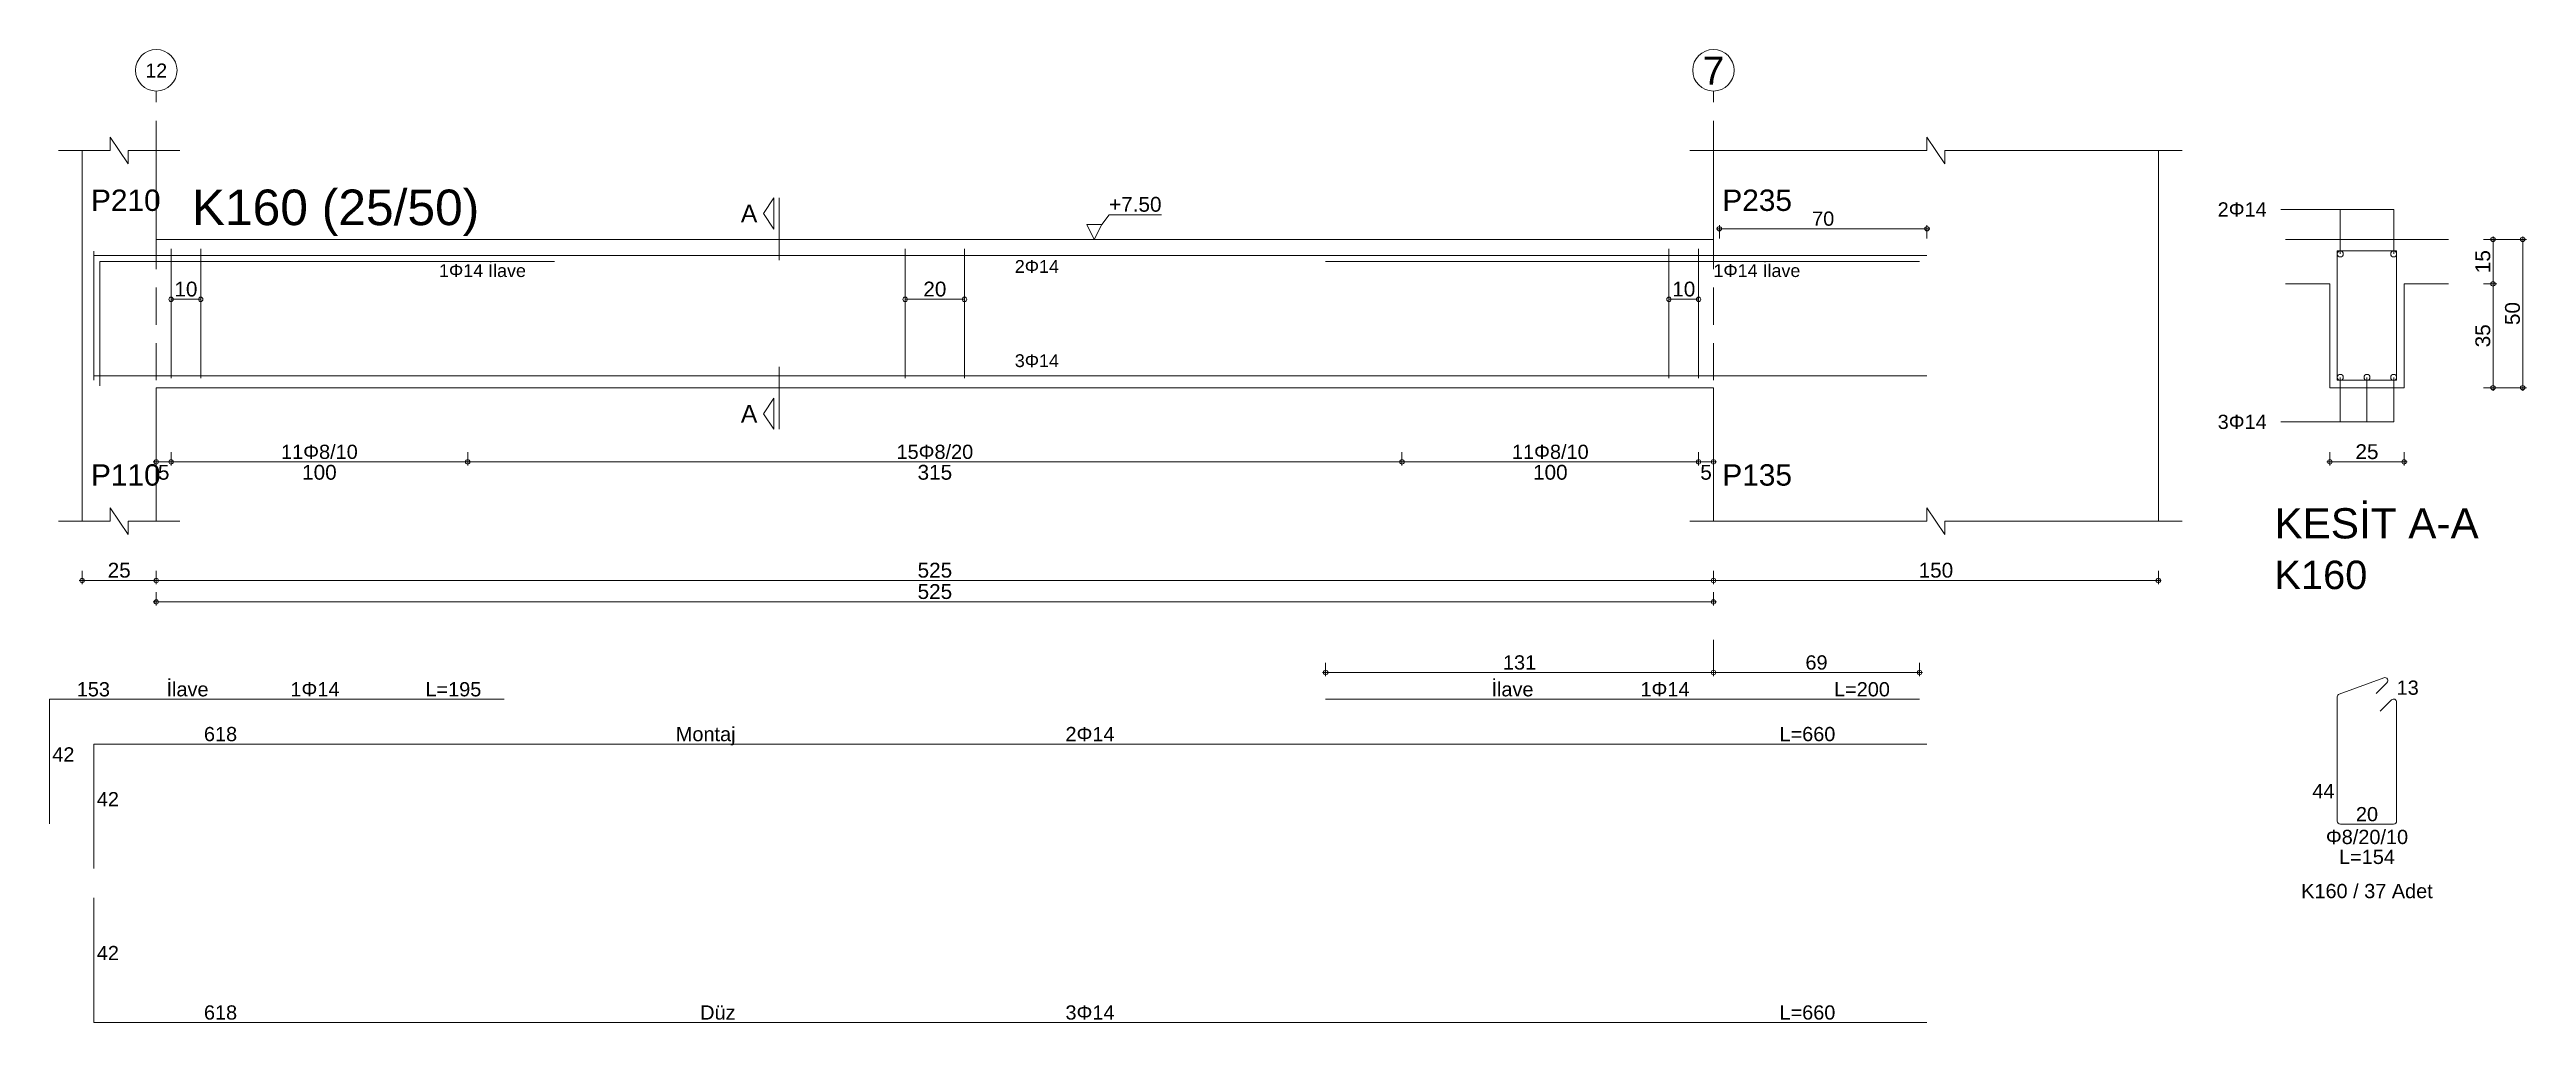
# Model space of a CAD drawing. Header units: millimetres. Extents: x 23801 to 80069, y 9628 to 14137.
# Drawn here: x 48789 to 50041, y 13042 to 13534 of the extents above; entities that cross this region are included whole.
import ezdxf

# ---------------------------------------------------------------- set-up
doc = ezdxf.new("R2010")
doc.units = ezdxf.units.MM
doc.linetypes.add('DASHDOT2', pattern=[12.7, 6.35, -3.175, 0, -3.175])
doc.linetypes.add('DASHED4', pattern=[18.75, 12.5, -6.25])
doc.layers.add('aks', color=251, linetype='DASHDOT2', lineweight=35)
for name, color, linetype in [('Donatı Topl. Uzun. Yazısı', 7, 'Continuous'), ('Donatı Uz. Yazısı', 7, 'Continuous'), ('Donatı Yazısı', 7, 'Continuous'), ('Donatı Çizgisi', 7, 'Continuous'), ('Kiriş', 7, 'Continuous'), ('Standart', 7, 'Continuous'), ('Ölçülendirme', 7, 'Continuous')]:
    doc.layers.add(name, color=color, linetype=linetype)
doc.styles.add('arial_1_18', font='arial.ttf', dxfattribs={"height": 0.2})

# ---------------------------------------------------------------- blocks, each defined once
blk = doc.blocks.new('IDE475Entity7423')
at = {"layer": 'aks', "color": 30, "linetype": 'DASHED4', "lineweight": 5}
for points in [[(2933.94, 1648.65), (2933.94, 1783.65)], [(3458.94, 1648.65), (3458.94, 1783.65)], [(3458.94, 1587.65), (3458.94, 1598.65)]]:
    blk.add_lwpolyline(points, dxfattribs=at)
at = {"layer": 'aks', "color": 1, "linetype": 'Continuous', "lineweight": 5}
for centre in [(2933.94, 1790.65), (3458.94, 1790.65)]:
    blk.add_circle(centre, 7, dxfattribs=at)
at = {"layer": 'Donatı Çizgisi', "color": 5, "linetype": 'Continuous', "lineweight": 5}
for points in [[(2912.94, 1686.25), (2912.94, 1729.65)], [(2938.94, 1686.85), (2938.94, 1730.45)], [(2948.94, 1686.85), (2948.94, 1730.45)], [(3186.44, 1686.85), (3186.44, 1730.45)], [(3206.44, 1686.85), (3206.44, 1730.45)], [(3443.94, 1686.85), (3443.94, 1730.45)], [(3453.94, 1686.85), (3453.94, 1730.45)], [(3669.28, 1686.15), (3669.28, 1729.75)], [(3669.28, 1729.75), (3689.28, 1729.75)], [(3689.28, 1686.15), (3689.28, 1729.75)], [(2912.94, 1728.25), (3530.94, 1728.25)], [(2914.94, 1684.25), (2914.94, 1726.25)], [(2914.94, 1726.25), (3068.19, 1726.25)], [(3328.19, 1726.25), (3528.44, 1726.25)], [(2912.94, 1687.65), (3530.94, 1687.65)], [(3669.28, 1686.15), (3689.28, 1686.15)], [(2897.94, 1536.65), (2897.94, 1578.65)], [(2897.94, 1578.65), (3051.19, 1578.65)], [(3328.19, 1578.65), (3528.44, 1578.65)], [(3669.28, 1537.57), (3669.28, 1579.44)], [(3669.95, 1580.39), (3684.95, 1585.86)], [(3682.38, 1580.54), (3686.02, 1584.18)], [(3683.76, 1574.63), (3687.54, 1578.41)], [(3689.28, 1537.57), (3689.28, 1577.69)], [(2912.94, 1521.55), (2912.94, 1563.55)], [(2912.94, 1563.55), (3530.94, 1563.55)], [(3670.3, 1536.55), (3688.26, 1536.55)], [(2912.94, 1469.7), (2912.94, 1511.7)], [(2912.94, 1469.7), (3530.94, 1469.7)]]:
    blk.add_lwpolyline(points, dxfattribs=at)
for centre in [(3670.28, 1728.75), (3688.28, 1728.75), (3670.28, 1687.15), (3679.28, 1687.15), (3688.28, 1687.15)]:
    blk.add_circle(centre, 1, dxfattribs=at)
for centre, start, end in [((3670.3, 1579.44), 110, 180), ((3685.3, 1584.9), 315, 110), ((3688.26, 1577.69), 0, 135), ((3670.3, 1537.57), 180, 270), ((3688.26, 1537.57), 270, 0)]:
    blk.add_arc(centre, 1.02, start, end, dxfattribs=at)
at = {"layer": 'Kiriş', "color": 1, "linetype": 'Continuous', "lineweight": 5}
for points in [[(2900.94, 1763.65), (2918.44, 1763.65)], [(2908.94, 1638.65), (2908.94, 1763.65)], [(2918.44, 1763.65), (2918.44, 1768.15)], [(2924.44, 1759.15), (2918.44, 1768.15)], [(2924.44, 1759.15), (2924.44, 1763.65)], [(2924.44, 1763.65), (2941.94, 1763.65)], [(2933.94, 1733.65), (2933.94, 1763.65)], [(3450.94, 1763.65), (3530.94, 1763.65)], [(3458.94, 1733.65), (3458.94, 1763.65)], [(3530.94, 1763.65), (3530.94, 1768.15)], [(3536.94, 1759.15), (3530.94, 1768.15)], [(3536.94, 1763.65), (3616.94, 1763.65)], [(3536.94, 1759.15), (3536.94, 1763.65)], [(3608.94, 1638.65), (3608.94, 1763.65)], [(2933.94, 1733.65), (3458.94, 1733.65)], [(3651.78, 1733.65), (3706.78, 1733.65)], [(3651.78, 1718.65), (3666.78, 1718.65)], [(3666.78, 1683.65), (3666.78, 1718.65)], [(3691.78, 1718.65), (3706.78, 1718.65)], [(3691.78, 1683.65), (3691.78, 1718.65)], [(2933.94, 1683.65), (3458.94, 1683.65)], [(2933.94, 1638.65), (2933.94, 1683.65)], [(3458.94, 1638.65), (3458.94, 1683.65)], [(3666.78, 1683.65), (3691.78, 1683.65)], [(2900.94, 1638.65), (2918.44, 1638.65)], [(2924.44, 1634.15), (2918.44, 1643.15)], [(2918.44, 1638.65), (2918.44, 1643.15)], [(2924.44, 1638.65), (2941.94, 1638.65)], [(2924.44, 1634.15), (2924.44, 1638.65)], [(3450.94, 1638.65), (3530.94, 1638.65)], [(3536.94, 1634.15), (3530.94, 1643.15)], [(3530.94, 1638.65), (3530.94, 1643.15)], [(3536.94, 1638.65), (3616.94, 1638.65)], [(3536.94, 1634.15), (3536.94, 1638.65)]]:
    blk.add_lwpolyline(points, dxfattribs=at)
at = {"layer": 'Ölçülendirme', "color": 1, "linetype": 'Continuous', "lineweight": 5}
for points in [[(3138.69, 1742.4), (3142.19, 1747.65)], [(3142.19, 1737.15), (3142.19, 1747.65)], [(3143.94, 1726.65), (3143.94, 1747.65)], [(3142.19, 1737.15), (3138.69, 1742.4)], [(3250.19, 1733.65), (3247.69, 1738.65)], [(3247.69, 1738.65), (3252.69, 1738.65)], [(3252.69, 1738.65), (3250.19, 1733.65)], [(3252.69, 1738.65), (3255.19, 1741.98)], [(3255.19, 1741.98), (3272.87, 1741.98)], [(3459.94, 1737.25), (3531.94, 1737.25)], [(3460.94, 1734), (3460.94, 1738.5)], [(3530.94, 1734), (3530.94, 1738.5)], [(3650.28, 1743.75), (3688.28, 1743.75)], [(3670.28, 1728.75), (3670.28, 1743.75)], [(3688.28, 1728.75), (3688.28, 1743.75)], [(3250.19, 1733.65), (3250.19, 1733.65)], [(3718.53, 1733.65), (3733.03, 1733.65)], [(3721.78, 1682.65), (3721.78, 1734.65)], [(3731.78, 1682.65), (3731.78, 1734.65)], [(2938.94, 1713.45), (2948.94, 1713.45)], [(3186.44, 1713.45), (3206.44, 1713.45)], [(3443.94, 1713.45), (3453.94, 1713.45)], [(3718.53, 1718.65), (3723.03, 1718.65)], [(3143.94, 1669.65), (3143.94, 1690.65)], [(3670.28, 1672.15), (3670.28, 1687.15)], [(3679.28, 1672.15), (3679.28, 1687.15)], [(3688.28, 1672.15), (3688.28, 1687.15)], [(3138.69, 1674.9), (3142.19, 1680.15)], [(3142.19, 1669.65), (3142.19, 1680.15)], [(3718.53, 1683.65), (3733.03, 1683.65)], [(3142.19, 1669.65), (3138.69, 1674.9)], [(3650.28, 1672.15), (3688.28, 1672.15)], [(2933.94, 1657.4), (2933.94, 1661.9)], [(2938.94, 1657.4), (2938.94, 1661.9)], [(3038.94, 1657.4), (3038.94, 1661.9)], [(3353.94, 1657.4), (3353.94, 1661.9)], [(3453.94, 1657.4), (3453.94, 1661.9)], [(3458.94, 1657.4), (3458.94, 1661.9)], [(3666.78, 1657.4), (3666.78, 1661.9)], [(3691.78, 1657.4), (3691.78, 1661.9)], [(2932.94, 1658.65), (3459.94, 1658.65)], [(3665.78, 1658.65), (3692.78, 1658.65)], [(2908.94, 1617.4), (2908.94, 1621.9)], [(2933.94, 1617.4), (2933.94, 1621.9)], [(3458.94, 1617.4), (3458.94, 1621.9)], [(3608.94, 1617.4), (3608.94, 1621.9)], [(2907.94, 1618.65), (3609.94, 1618.65)], [(2933.94, 1610.2), (2933.94, 1614.7)], [(3458.94, 1610.2), (3458.94, 1614.7)], [(2932.94, 1611.45), (3459.94, 1611.45)], [(3327.19, 1587.65), (3459.94, 1587.65)], [(3328.19, 1586.4), (3328.19, 1590.9)], [(3457.94, 1587.65), (3529.44, 1587.65)], [(3458.94, 1586.4), (3458.94, 1590.9)], [(3458.94, 1586.4), (3458.94, 1590.9)], [(3528.44, 1586.4), (3528.44, 1590.9)]]:
    blk.add_lwpolyline(points, dxfattribs=at)
for centre in [(3460.94, 1737.25), (3530.94, 1737.25), (3721.78, 1733.65), (3731.78, 1733.65), (2938.94, 1713.45), (2948.94, 1713.45), (3186.44, 1713.45), (3206.44, 1713.45), (3443.94, 1713.45), (3453.94, 1713.45), (3721.78, 1718.65), (3721.78, 1683.65), (3731.78, 1683.65), (2933.94, 1658.65), (2938.94, 1658.65), (2938.94, 1658.65), (3038.94, 1658.65), (3038.94, 1658.65), (3353.94, 1658.65), (3353.94, 1658.65), (3453.94, 1658.65), (3453.94, 1658.65), (3458.94, 1658.65), (3666.78, 1658.65), (3691.78, 1658.65), (2908.94, 1618.65), (2933.94, 1618.65), (2933.94, 1618.65), (2933.94, 1611.45), (3458.94, 1618.65), (3458.94, 1618.65), (3458.94, 1611.45), (3608.94, 1618.65), (3328.19, 1587.65), (3458.94, 1587.65), (3458.94, 1587.65), (3528.44, 1587.65)]:
    blk.add_circle(centre, 0.75, dxfattribs=at)
at = {"layer": 'aks', "color": 1, "linetype": 'Continuous', "lineweight": 5, "style": 'arial_1_18'}
for s, height, p in [('12', 4.725, (2930.27, 1788.21)), ('7', 9.45, (3455.27, 1785.77))]:
    blk.add_text(s, height=height, dxfattribs=at).set_placement(p)
at = {"layer": 'Donatı Topl. Uzun. Yazısı', "color": 1, "linetype": 'Continuous', "lineweight": 5, "style": 'arial_1_18'}
for s, p in [('L=195', (3024.7, 1579.61)), ('L=200', (3499.6, 1579.61)), ('L=660', (3481.21, 1564.51)), ('L=154', (3669.86, 1523.11)), ('L=660', (3481.21, 1470.66))]:
    blk.add_text(s, height=4.8, dxfattribs=at).set_placement(p)
at = {"layer": 'Donatı Uz. Yazısı', "color": 1, "linetype": 'Continuous', "lineweight": 5, "style": 'arial_1_18'}
for s, p in [('153', (2907.14, 1579.61)), ('13', (3689.28, 1580.15)), ('42', (2898.9, 1557.65)), ('618', (2950.02, 1564.51)), ('42', (2913.9, 1542.55)), ('44', (3660.86, 1545.27)), ('20', (3675.55, 1537.51)), ('42', (2913.9, 1490.7)), ('618', (2950.02, 1470.66))]:
    blk.add_text(s, height=4.8, dxfattribs=at).set_placement(p)
at = {"layer": 'Donatı Yazısı', "color": 5, "linetype": 'Continuous', "lineweight": 5, "style": 'arial_1_18'}
for s, height, p in [('2Φ14', 4.8, (3628.94, 1741.35)), ('1Φ14 İlave', 4.32, (3029.28, 1720.97)), ('1Φ14 İlave', 4.32, (3458.94, 1720.97)), ('3Φ14', 4.8, (3628.94, 1669.75)), ('1Φ14', 4.8, (2979.17, 1579.61)), ('1Φ14', 4.8, (3434.33, 1579.61)), ('2Φ14', 4.8, (3240.48, 1564.51)), ('Φ8/20/10', 4.8, (3665.42, 1529.83)), ('K160 / 37 Adet', 4.8, (3657.09, 1511.59)), ('3Φ14', 4.8, (3240.48, 1470.66))]:
    blk.add_text(s, height=height, dxfattribs=at).set_placement(p)
for s, p in [('2Φ14', (3223.4, 1722.37)), ('3Φ14', (3223.4, 1690.61))]:
    blk.add_text(s, height=4.32, rotation=360, dxfattribs=at).set_placement(p)
at = {"layer": 'Donatı Yazısı', "color": 1, "linetype": 'Continuous', "lineweight": 5, "style": 'arial_1_18'}
for s, p in [('İlave', (2937.41, 1579.61)), ('İlave', (3384.11, 1579.61)), ('Montaj', (3109.12, 1564.51)), ('Düz', (3117.32, 1470.66))]:
    blk.add_text(s, height=4.8, dxfattribs=at).set_placement(p)
at = {"layer": 'Kiriş', "color": 1, "linetype": 'Continuous', "lineweight": 5, "style": 'arial_1_18'}
for s, height, p in [('P210', 7.2, (2911.94, 1743.25)), ('K160 (25/50)', 12, (2945.94, 1738.45)), ('P235', 7.2, (3461.94, 1743.25)), ('P110', 7.2, (2911.94, 1650.65)), ('P135', 7.2, (3461.94, 1650.65)), ('KESİT A-A', 10.2, (3648.08, 1632.85)), ('K160', 9.6, (3648.08, 1615.77))]:
    blk.add_text(s, height=height, dxfattribs=at).set_placement(p)
at = {"layer": 'Ölçülendirme', "color": 1, "linetype": 'Continuous', "lineweight": 5, "style": 'arial_1_18'}
for s, height, p in [('A', 5.95, (3131.05, 1739.42)), ('+7.50', 5, (3255.19, 1742.98)), ('70', 4.8, (3492.21, 1738.25)), ('A', 5.95, (3131.05, 1671.92)), ('25', 5, (3675.39, 1659.61)), ('5', 5, (2934.5, 1652.65)), ('100', 5, (2983.12, 1652.65)), ('315', 5, (3190.62, 1652.65)), ('100', 5, (3398.12, 1652.65)), ('5', 5, (3454.5, 1652.65)), ('25', 5, (2917.56, 1619.65)), ('525', 5, (3190.62, 1619.65)), ('150', 5, (3528.12, 1619.65)), ('525', 5, (3190.62, 1612.45))]:
    blk.add_text(s, height=height, dxfattribs=at).set_placement(p)
for s, rotation, p in [('15', 90, (3720.82, 1722.27)), ('10', 360, (2940.06, 1714.41)), ('20', 360, (3192.56, 1714.41)), ('10', 360, (3445.06, 1714.41)), ('50', 90, (3730.82, 1704.77)), ('35', 90, (3720.82, 1697.27))]:
    blk.add_text(s, height=5, rotation=rotation, dxfattribs=at).set_placement(p)
at = {"layer": 'Ölçülendirme', "color": 5, "linetype": 'Continuous', "lineweight": 5, "style": 'arial_1_18'}
for s, p in [('11Φ8/10', (2976.02, 1659.65)), ('15Φ8/20', (3183.52, 1659.65)), ('11Φ8/10', (3391.02, 1659.65)), ('131', (3387.98, 1588.65)), ('69', (3489.96, 1588.65))]:
    blk.add_text(s, height=4.8, dxfattribs=at).set_placement(p)

msp = doc.modelspace()

# ---------------------------------------------------------------- block references
at = {"layer": 'Standart', "xscale": 1.5, "yscale": 1.5, "zscale": 1.5}
msp.add_blockref('IDE475Entity7423', (44441.7, 10837.3), dxfattribs=at)

doc.saveas('drawing.dxf')
